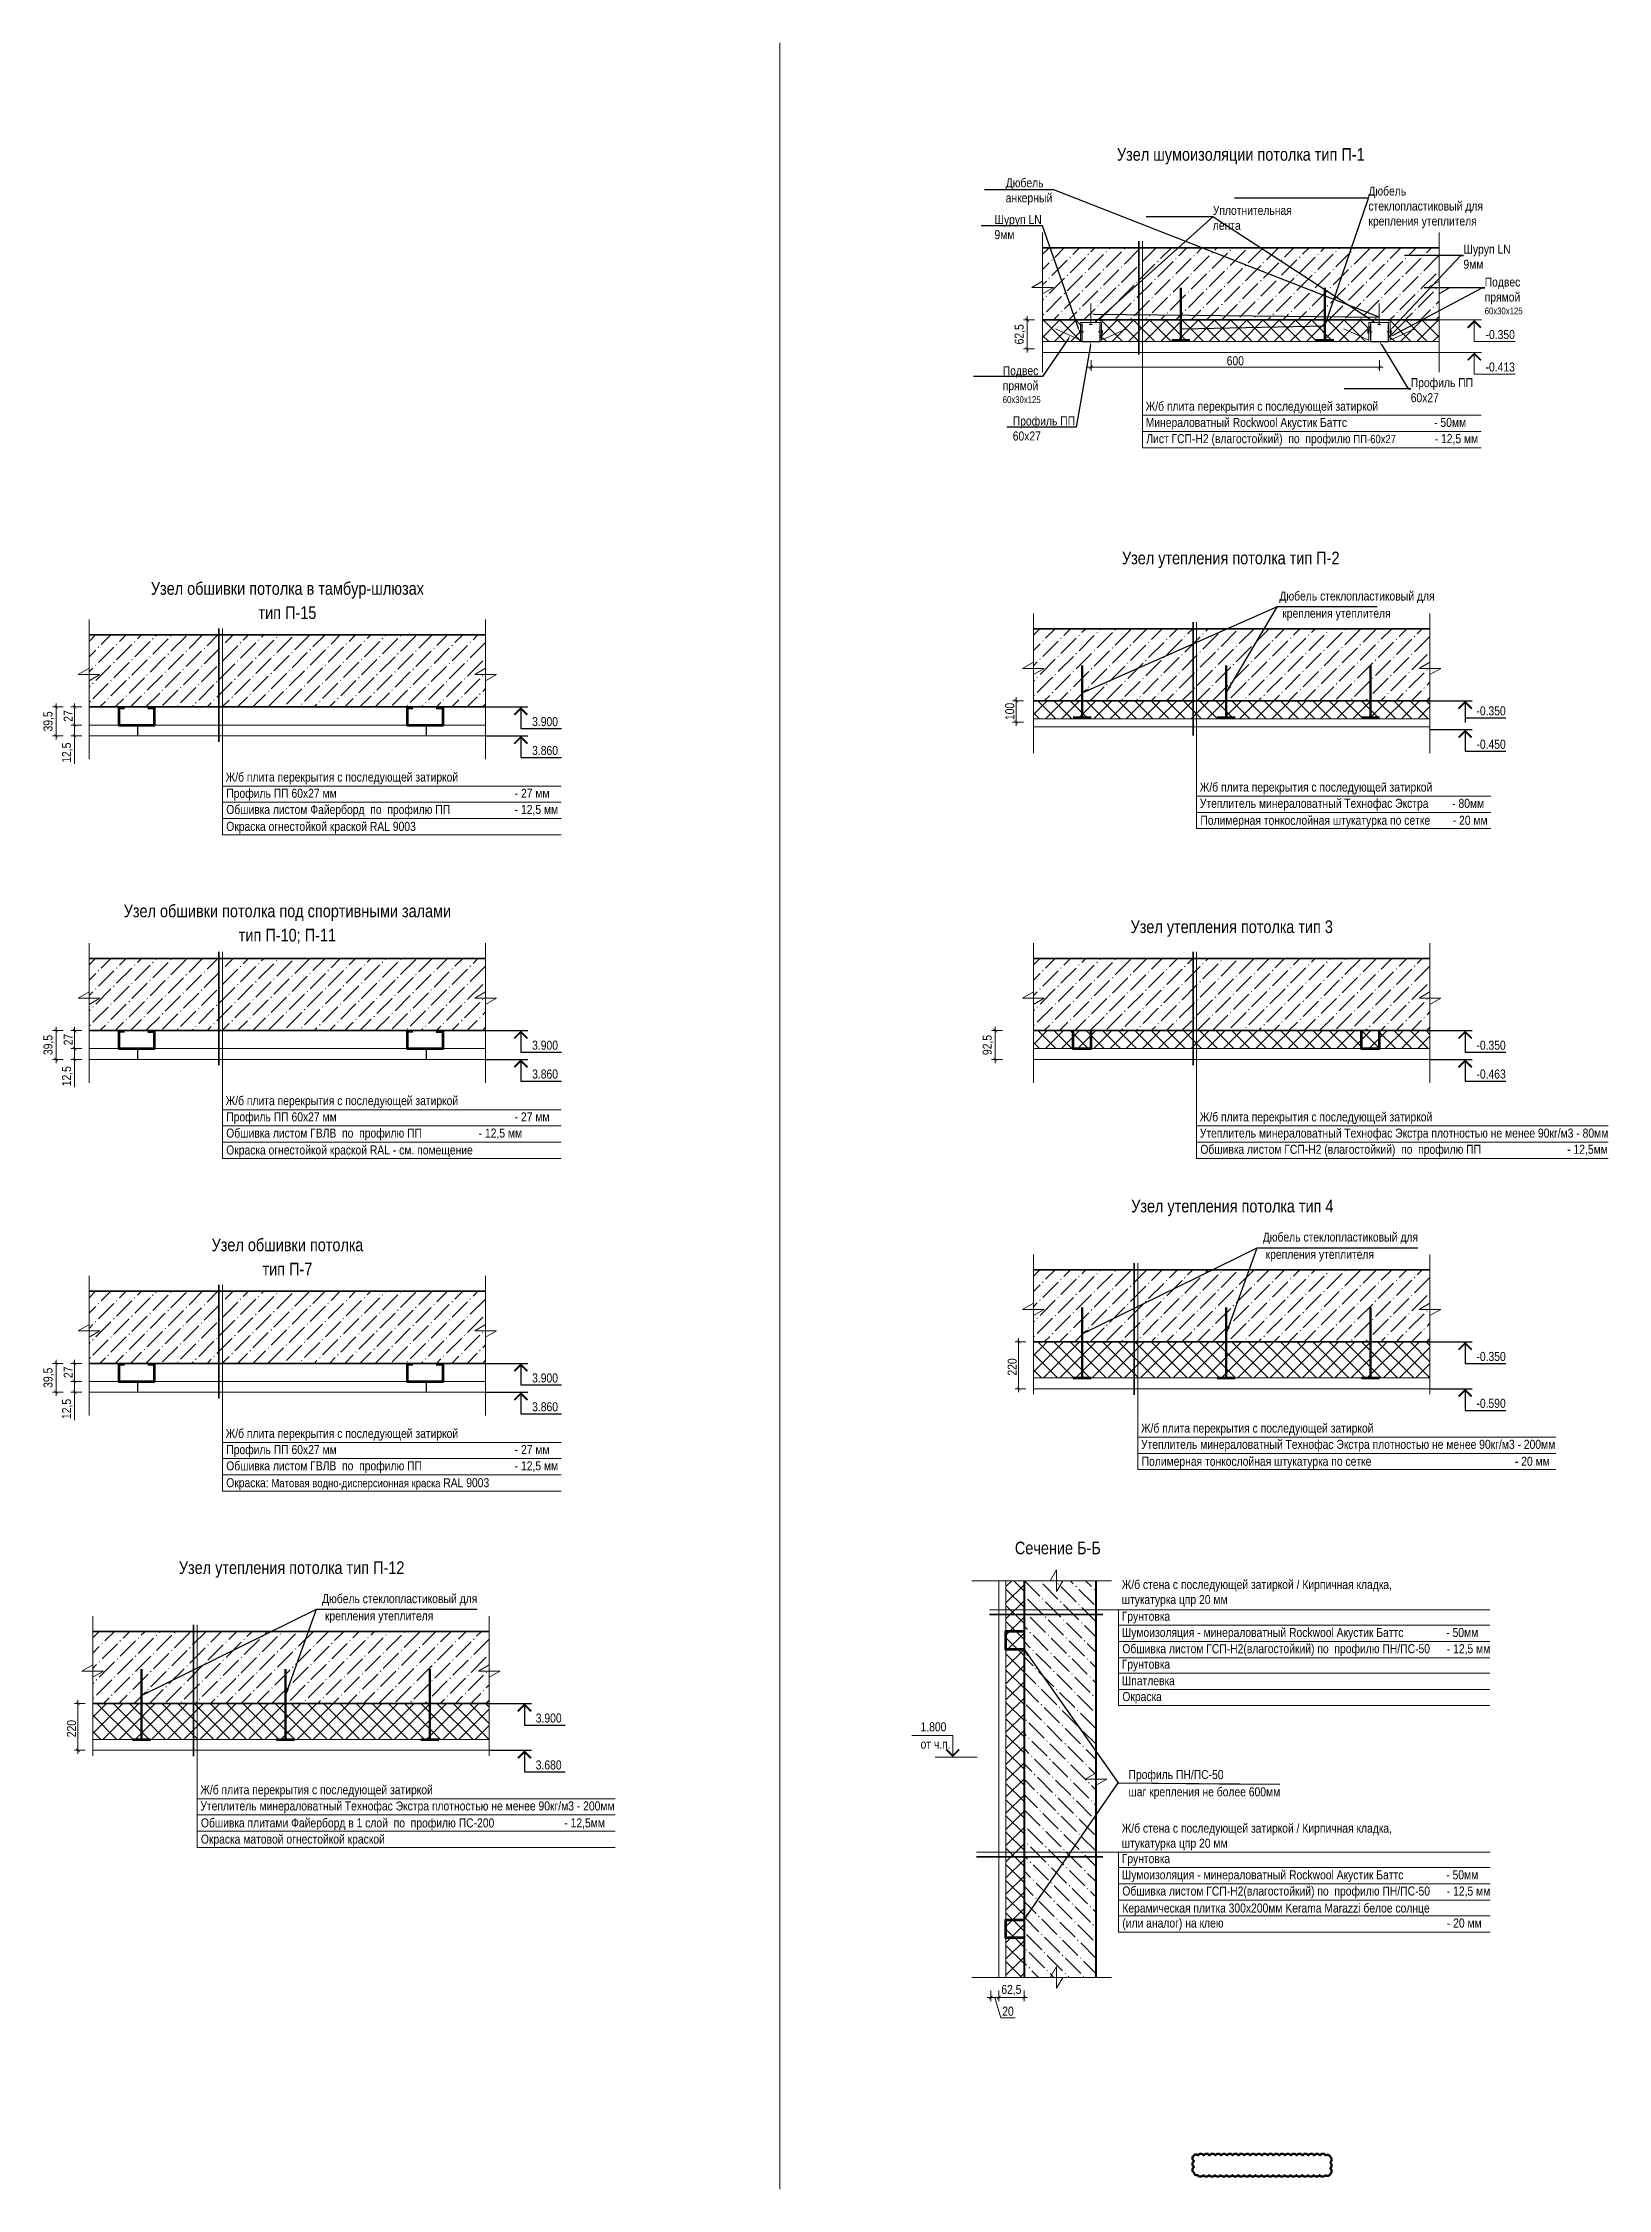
# Model space of a CAD drawing. Header units: millimetres. Extents: x -328335 to 1212475, y -208171 to 164144.
# Drawn here: x -117290 to -73879, y -205995 to -146464 of the extents above; entities that cross this region are included whole.
import ezdxf
from ezdxf import colors
from ezdxf.entities.mleader import LeaderData, LeaderLine
from ezdxf.math import Vec2, Vec3

# ---------------------------------------------------------------- set-up
doc = ezdxf.new("R2010")
doc.units = ezdxf.units.MM
doc.header["$LTSCALE"] = 0.5
doc.layers.get('Defpoints').update_dxf_attribs({"color": 140})
for name, color, linetype, lineweight in [('0.25', 1, 'Continuous', 25), ('АИ_Текст', 7, 'Continuous', 13), ('АР_Отметка', 7, 'Continuous', 5), ('АР_Стены ГКЛ', 1, 'Continuous', 15), ('АР_Стены ЖБ', 7, 'Continuous', 40), ('АР_Текст', 7, 'Continuous', 5), ('АР_Тонкая', 254, 'Continuous', 5), ('АР_Штриховка', 8, 'Continuous', 0), ('КМ_конструкции', 5, 'Continuous', 5), ('РД_Оси_размер', 8, 'Continuous', 0)]:
    doc.layers.add(name, color=color, linetype=linetype, lineweight=lineweight)
doc.layers.add('АР_Делит', color=120, linetype='Continuous', lineweight=0, plot=False)
doc.layers.add('ИЗМ_4.04.25', color=7, linetype='Continuous', lineweight=50, true_color=0xee112e, plot=False)
doc.styles.add('style1', font='ARIALN.TTF')
doc.dimstyles.new('1-50', dxfattribs={"dimscale": 40, "dimtxt": 2.5, "dimasz": 2, "dimexe": 1.25, "dimexo": 0.625, "dimtad": 1, "dimdec": 0, "dimtxsty": 'style1', "dimblk": 'OBLIQUE', "dimcen": 2.5, "dimadec": 0, "dimazin": 1, "dimtfac": 1, "dimtdec": 0, "dimtmove": 0, "dimatfit": 3, "dimfxl": 1, "dimarcsym": 0})
doc.dimstyles.new('Dim100_ареал', dxfattribs={"dimscale": 100, "dimtxt": 2.5, "dimasz": 1, "dimexe": 1, "dimexo": 1, "dimgap": 0.5, "dimtad": 1, "dimzin": 12, "dimdsep": 46, "dimtxsty": 'style1', "dimblk": 'ARCHTICK', "dimcen": 1, "dimdle": 1, "dimaunit": 1, "dimadec": 0, "dimazin": 3, "dimtfac": 1, "dimtmove": 1, "dimatfit": 3, "dimldrblk": 'OPEN30', "dimfxl": 2, "dimfxlon": 1, "dimtolj": 1, "dimtzin": 0, "dimlwd": 5, "dimlwe": 5, "dimarcsym": 0})

msp = doc.modelspace()

# ---------------------------------------------------------------- texts
at = {"layer": '0.25', "color": 0, "char_height": 250, "width": 16419.73819, "attachment_point": 1, "line_spacing_factor": 1.149209, "style": 'style1'}
for s, insert in [('-0.350', (-77529.59, -164866.286)), ('3.900', (-103721.14, -165164.12)), ('3.860', (-103721.14, -165964.12)), ('-0.450', (-77529.59, -165792.603)), ('3.900', (-103721.14, -174139.928)), ('-0.350', (-77529.59, -174139.928)), ('3.860', (-103721.14, -174939.928)), ('-0.463', (-77529.59, -174939.928)), ('-0.350', (-77529.59, -182773.697)), ('3.900', (-103721.14, -183370.097)), ('3.860', (-103721.14, -184170.097)), ('-0.590', (-77529.59, -184073.697)), ('3.900', (-103620.559, -192804.083)), ('3.680', (-103620.559, -194104.083))]:
    msp.add_mtext(s, dxfattribs=dict(at, insert=insert))
at = {"layer": 'АР_Отметка', "color": 0, "char_height": 250, "width": 16419.73819, "line_spacing_factor": 1.149209, "style": 'style1'}
for s, insert, attachment_point in [('-0.350', (-77275.913, -154427.415), 1), ('-0.413', (-77275.913, -155327.415), 1), ('1.800\\Pот ч.п.', (-92947.459, -193780.16), 7)]:
    msp.add_mtext(s, dxfattribs=dict(at, insert=insert, attachment_point=attachment_point))
at = {"layer": 'АР_Текст', "color": 0, "char_height": 350, "attachment_point": 5, "line_spacing_factor": 1.149209, "style": 'style1'}
for s, insert, width in [('\\pxqc;Узел шумоизоляции потолка тип П-1', (-84066.034, -149608.11), 10969.16056), ('\\pxqc;Узел утепления потолка тип П-2', (-84344.366, -160803.269), 10993.98671), ('\\pxqc;Узел обшивки потолка в тамбур-шлюзах \\Pтип П-15', (-110508.583, -161933.723), 11022.58356), ('\\pxqc;Узел обшивки потолка под спортивными залами \\Pтип П-10; П-11', (-110508.583, -170909.532), 11022.58356), ('\\pxqc;Узел утепления потолка тип 3', (-84317.033, -171031.572), 11022.58356), ('\\pxqc;Узел утепления потолка тип 4', (-84300.382, -178780.286), 10902.871), ('\\pxqc;Узел обшивки потолка \\Pтип П-7', (-110508.583, -180139.7), 11022.58356), ('\\pxqc;Сечение Б-Б', (-89140.26, -188213.09), 3088.28496), ('\\pxqc;Узел утепления потолка тип П-12', (-110391.351, -188810.672), 10902.871)]:
    msp.add_mtext(s, dxfattribs=dict(at, insert=insert, width=width))
at = {"layer": 'АР_Текст', "char_height": 250, "style": 'style1'}
for s, width, heights, insert, attachment_point in [('\\pxt26;Ж/б плита перекрытия с последующей затиркой            ', 8533.01503, [0], (-86702.862, -156741.415), 7), ('Лист ГСП-Н2 (влагостойкий)  по  профилю {\\H0.91667x;ПП-60х27}          ^I- 12,5 мм', 12527.77177, [0], (-86687.097, -157641.089), 7), ('\\pxt26;Ж/б плита перекрытия с последующей затиркой             ', 8533.01503, [889.758], (-112220.702, -167028.12), 7), ('Профиль ПП 60х27 мм^I^I^I^I^I- 27 мм', 12527.77177, [0], (-112204.937, -167477.793), 7), ('\\pxt26;Ж/б плита перекрытия с последующей затиркой             ', 8533.01503, [0], (-85202.528, -167306.603), 7), ('Обшивка листом Файерборд  по  профилю ПП^I^I- 12,5 мм', 10021.75912, [0], (-112204.937, -167927.793), 7), ('Окраска огнестойкой краской RAL 9003^I^I^I^I^I', 9998.54423, [1196.282], (-112204.937, -168071.043), 1), ('Полимерная тонкослойная штукатурка по сетке^I- 20 мм', 11986.6175, [0], (-85186.763, -168226.525), 7), ('\\pxt26;Ж/б плита перекрытия с последующей затиркой             ', 8533.01503, [889.758], (-112220.702, -176003.928), 7), ('Профиль ПП 60х27 мм^I^I^I^I^I- 27 мм', 12527.77177, [0], (-112204.937, -176453.602), 7), ('\\pxt26;Ж/б плита перекрытия с последующей затиркой             ', 8533.01503, [0], (-85202.528, -176453.928), 7), ('Обшивка листом ГВЛВ  по  профилю ПП^I^I- 12,5 мм', 10021.75912, [0], (-112204.937, -176903.602), 7), ('Окраска огнестойкой краской RAL - см. помещение^I^I^I^I^I', 9998.54423, [1196.282], (-112204.937, -177046.852), 1), ('Обшивка листом ГСП-Н2 (влагостойкий)  по  профилю ПП                              - 12,5мм', 12527.77177, [0], (-85186.763, -177353.602), 7), ('\\pxt26;Ж/б плита перекрытия с последующей затиркой             ', 8533.01503, [889.758], (-112220.702, -185234.097), 7), ('\\pxt26;Ж/б плита перекрытия с последующей затиркой             ', 8533.01503, [0], (-86832.655, -185087.697), 7), ('Профиль ПП 60х27 мм^I^I^I^I^I- 27 мм', 12527.77177, [0], (-112204.937, -185683.77), 7), ('Полимерная тонкослойная штукатурка по сетке                                                  - 20 мм', 11986.6175, [0], (-86816.89, -186007.62), 7), ('Обшивка листом ГВЛВ  по  профилю ПП^I^I^I- 12,5 мм', 10021.75912, [0], (-112204.937, -186133.77), 7), ('Окраска: {\\H0.91667x;Матовая водно-дисперсионная краска} RAL 9003^I^I^I^I^I', 9998.54423, [1196.282], (-112204.937, -186277.02), 1), ('\\pxt26;Ж/б стена с последующей затиркой / Кирпичная кладка, штукатурка цпр 20 мм   ', 8533.01503, [0], (-87367.014, -189842.06), 7), ('\\pxt26;Грунтовка     ', 8533.01503, [0], (-87367.014, -190306.163), 7), ('\\pxt34;Обшивка листом ГСП-Н2(влагостойкий) по  профилю ПН/ПС-50 ^I- 12,5 мм', 12527.77177, [0], (-87351.249, -191205.447), 7), ('\\pxt26;Грунтовка     ', 8533.01503, [0], (-87367.014, -191634.452), 7), ('Окраска', 12527.77177, [0], (-87351.249, -192533.737), 7), ('\\pxt26;Ж/б плита перекрытия с последующей затиркой             ', 8533.01503, [0], (-112923.624, -195118.083), 7), ('\\pxt9;Обшивка плитами Файерборд в 1 слой  по  профилю ПС-200^I^I - 12,5мм', 11986.6175, [0], (-112907.859, -196038.006), 7), ('\\pxt26;Ж/б стена с последующей затиркой / Кирпичная кладка, штукатурка цпр 20 мм     ', 8533.01503, [0], (-87367.014, -196601.794), 7), ('\\pxt9;Окраска матовой огнестойкой краской', 11986.6175, [0], (-112907.859, -196488.006), 7), ('\\pxt26;Грунтовка     ', 8533.01503, [0], (-87367.014, -197028.823), 7), ('Обшивка листом ГСП-Н2(влагостойкий) по  профилю ПН/ПС-50 ^I- 12,5 мм', 12527.77177, [0], (-87351.249, -197928.108), 7), ('Керамическая плитка 300х200мм Kerama Marazzi белое солнце \\P(или аналог) на клею ^I^I^I^I^I^I^I- 20 мм', 12527.77177, [0], (-87351.249, -198816.372), 7)]:
    msp.add_mtext_dynamic_manual_height_columns(s, width=width, gutter_width=1250, heights=heights, dxfattribs=dict(at, insert=insert, attachment_point=attachment_point))
at = {"layer": 'АР_Текст', "char_height": 250, "width": 19248.03006, "attachment_point": 7, "style": 'style1'}
for s, insert in [('Минераловатный Rockwool Акустик Баттс ^I^I^I- 50мм ', (-86702.862, -157191.415)), ('Утеплитель минераловатный{\\H0.91667x; \\H1.09091x;Технофас Экстра^I- 80мм}', (-85202.528, -167756.603)), ('Утеплитель минераловатный{\\H0.91667x; }Технофас Экстра плотностью не менее 90кг/м3 - 80мм', (-85202.528, -176903.928)), ('\\pxt32;Утеплитель минераловатный{\\H0.91667x; \\H1.09091x;Технофас Экстра плотностью не менее 90кг/м3 - 200мм}', (-86832.655, -185537.697)), ('Шумоизоляция - минераловатный Rockwool Акустик Баттс  ^I^I- 50мм ', (-87367.014, -190755.774)), ('Шпатлевка', (-87367.014, -192023.818)), ('\\pxt32;Утеплитель минераловатный{\\H0.91667x; \\H1.09091x;Технофас Экстра плотностью не менее 90кг/м3 - 200мм}', (-112923.624, -195568.083)), ('Шумоизоляция - минераловатный Rockwool Акустик Баттс  ^I^I- 50мм ', (-87367.014, -197478.434))]:
    msp.add_mtext(s, dxfattribs=dict(at, insert=insert))
at = {"layer": 'АР_Текст', "lineweight": 25, "char_height": 250, "width": 16419.73819, "line_spacing_factor": 1.149209, "style": 'style1'}
for s, insert, attachment_point in [('Дюбель стеклопластиковый для\\P крепления утеплителя', (-82994.278, -161680.603), 1), ('Дюбель стеклопластиковый для\\P крепления утеплителя', (-83455.859, -179461.697), 1), ('Дюбель стеклопластиковый для\\P крепления утеплителя', (-109546.828, -189492.083), 1), ('Профиль ПН/ПС-50  \\Pшаг крепления не более 600мм', (-87179.934, -195176.178), 7)]:
    msp.add_mtext(s, dxfattribs=dict(at, insert=insert, attachment_point=attachment_point))

# ---------------------------------------------------------------- blocks, each defined once
blk = doc.blocks.new('_ArchTick')
at = {"color": 0, "linetype": 'ByBlock', "const_width": 0.15}
blk.add_lwpolyline([(-0.5, -0.5), (0.5, 0.5)], dxfattribs=at)
blk = doc.blocks.new('*D334')
at = {"layer": 'Defpoints', "color": 0, "transparency": 16777216}
for p in [(-89565, -154147), (-89989, -154947), (-89565, -154947)]:
    blk.add_point(p, dxfattribs=at)
at = {"layer": 'РД_Оси_размер', "color": 0, "lineweight": 5, "transparency": 16777216}
for p, q in [((-89789, -154147), (-90089, -154147)), ((-89989, -154047), (-89989, -155047)), ((-89789, -154947), (-90089, -154947))]:
    blk.add_line(p, q, dxfattribs=at)
at = {"layer": 'РД_Оси_размер', "color": 0, "lineweight": 5, "transparency": 16777216, "xscale": 100, "yscale": 100, "zscale": 100}
for p, rotation in [((-89989, -154147), 90), ((-89989, -154947), 270)]:
    blk.add_blockref('_ArchTick', p, dxfattribs=dict(at, rotation=rotation))
at = {"layer": 'РД_Оси_размер', "color": 0, "transparency": 16777216, "insert": (-90190, -154547), "char_height": 250, "attachment_point": 5, "rotation": 90, "style": 'style1'}
blk.add_mtext('\\A1;62,5', dxfattribs=at)
blk = doc.blocks.new('_Open30')
at = {"color": 0, "linetype": 'ByBlock', "lineweight": -2}
for p, q in [((-1, 0.27), (0, 0)), ((0, 0), (-1, -0.27)), ((0, 0), (-1, 0))]:
    blk.add_line(p, q, dxfattribs=at)
blk = doc.blocks.new('*D335')
at = {"layer": 'Defpoints', "color": 0, "transparency": 16777216}
for p in [(-89819, -164713), (-90296, -165302), (-89819, -165302)]:
    blk.add_point(p, dxfattribs=at)
at = {"layer": 'РД_Оси_размер', "color": 0, "lineweight": 5, "transparency": 16777216}
for p, q in [((-90096, -164713), (-90396, -164713)), ((-90296, -164613), (-90296, -165402)), ((-90096, -165302), (-90396, -165302))]:
    blk.add_line(p, q, dxfattribs=at)
at = {"layer": 'РД_Оси_размер', "color": 0, "lineweight": 5, "transparency": 16777216, "xscale": 100, "yscale": 100, "zscale": 100}
for p, rotation in [((-90296, -164713), 90), ((-90296, -165302), 270)]:
    blk.add_blockref('_ArchTick', p, dxfattribs=dict(at, rotation=rotation))
at = {"layer": 'РД_Оси_размер', "color": 0, "transparency": 16777216, "insert": (-90473, -165007), "char_height": 250, "attachment_point": 5, "rotation": 90, "style": 'style1'}
blk.add_mtext('\\A1;100', dxfattribs=at)
blk = doc.blocks.new('_Oblique')
at = {"color": 0, "linetype": 'ByBlock', "lineweight": -2}
blk.add_line((-0.5, -0.5), (0.5, 0.5), dxfattribs=at)
blk = doc.blocks.new('*D336')
at = {"layer": 'Defpoints', "color": 0, "transparency": 16777216}
for p in [(-89819, -173860), (-90876, -174660), (-89819, -174660)]:
    blk.add_point(p, dxfattribs=at)
at = {"layer": 'РД_Оси_размер', "color": 0, "lineweight": 5, "transparency": 16777216}
for p, q in [((-90876, -173760), (-90876, -174760)), ((-90676, -173860), (-90976, -173860)), ((-90676, -174660), (-90976, -174660))]:
    blk.add_line(p, q, dxfattribs=at)
at = {"layer": 'РД_Оси_размер', "color": 0, "lineweight": 5, "transparency": 16777216, "xscale": 100, "yscale": 100, "zscale": 100}
for p, rotation in [((-90876, -173860), 90), ((-90876, -174660), 270)]:
    blk.add_blockref('_ArchTick', p, dxfattribs=dict(at, rotation=rotation))
at = {"layer": 'РД_Оси_размер', "color": 0, "transparency": 16777216, "insert": (-91077, -174260), "char_height": 250, "attachment_point": 5, "rotation": 90, "style": 'style1'}
blk.add_mtext('\\A1;92,5', dxfattribs=at)
blk = doc.blocks.new('*D332')
at = {"layer": 'Defpoints', "color": 0, "transparency": 16777216}
for p in [(-90778, -189122), (-90078, -189122), (-90778, -200683)]:
    blk.add_point(p, dxfattribs=at)
at = {"layer": 'РД_Оси_размер', "color": 0, "lineweight": 5, "transparency": 16777216}
for p, q in [((-90778, -200483), (-90778, -200783)), ((-90078, -200483), (-90078, -200783)), ((-89978, -200683), (-90878, -200683))]:
    blk.add_line(p, q, dxfattribs=at)
at = {"layer": 'РД_Оси_размер', "color": 0, "lineweight": 5, "transparency": 16777216, "xscale": 100, "yscale": 100, "zscale": 100, "rotation": 180}
blk.add_blockref('_ArchTick', (-90778, -200683), dxfattribs=at)
at = {"layer": 'РД_Оси_размер', "color": 0, "lineweight": 5, "transparency": 16777216, "xscale": 100, "yscale": 100, "zscale": 100}
blk.add_blockref('_ArchTick', (-90078, -200683), dxfattribs=at)
at = {"layer": 'РД_Оси_размер', "color": 0, "transparency": 16777216, "insert": (-90428, -200482), "char_height": 250, "attachment_point": 5, "style": 'style1'}
blk.add_mtext('\\A1;62,5', dxfattribs=at)
blk = doc.blocks.new('*D333')
at = {"layer": 'Defpoints', "color": 0, "transparency": 16777216}
for p in [(-89819, -182494), (-90228, -183794), (-89819, -183794)]:
    blk.add_point(p, dxfattribs=at)
at = {"layer": 'РД_Оси_размер', "color": 0, "lineweight": 5, "transparency": 16777216}
for p, q in [((-90028, -182494), (-90328, -182494)), ((-90228, -182394), (-90228, -183894)), ((-90028, -183794), (-90328, -183794))]:
    blk.add_line(p, q, dxfattribs=at)
at = {"layer": 'РД_Оси_размер', "color": 0, "lineweight": 5, "transparency": 16777216, "xscale": 100, "yscale": 100, "zscale": 100}
for p, rotation in [((-90228, -182494), 90), ((-90228, -183794), 270)]:
    blk.add_blockref('_ArchTick', p, dxfattribs=dict(at, rotation=rotation))
at = {"layer": 'РД_Оси_размер', "color": 0, "transparency": 16777216, "insert": (-90405, -183191), "char_height": 250, "attachment_point": 5, "rotation": 90, "style": 'style1'}
blk.add_mtext('\\A1;220', dxfattribs=at)
blk = doc.blocks.new('*D338')
at = {"layer": 'Defpoints', "color": 0, "transparency": 16777216}
for p in [(-91000, -200122), (-90778, -200122), (-91000, -200683)]:
    blk.add_point(p, dxfattribs=at)
at = {"layer": 'РД_Оси_размер', "color": 0, "lineweight": 5, "transparency": 16777216}
for p, q in [((-91000, -200483), (-91000, -200783)), ((-90778, -200483), (-90778, -200783)), ((-90678, -200683), (-91100, -200683)), ((-90889, -200683), (-90721, -201241)), ((-90721, -201241), (-90325, -201241))]:
    blk.add_line(p, q, dxfattribs=at)
at = {"layer": 'РД_Оси_размер', "color": 0, "lineweight": 5, "transparency": 16777216, "xscale": 100, "yscale": 100, "zscale": 100, "rotation": 180}
blk.add_blockref('_ArchTick', (-91000, -200683), dxfattribs=at)
at = {"layer": 'РД_Оси_размер', "color": 0, "lineweight": 5, "transparency": 16777216, "xscale": 100, "yscale": 100, "zscale": 100}
blk.add_blockref('_ArchTick', (-90778, -200683), dxfattribs=at)
at = {"layer": 'РД_Оси_размер', "color": 0, "transparency": 16777216, "insert": (-90523, -201063), "char_height": 250, "attachment_point": 5, "style": 'style1'}
blk.add_mtext('\\A1;20', dxfattribs=at)
blk = doc.blocks.new('_Dot')
at = {"color": 0, "linetype": 'ByBlock', "lineweight": -2}
blk.add_line((-0.5, 0), (-1, 0), dxfattribs=at)
at = {"color": 0, "linetype": 'ByBlock', "const_width": 0.5}
blk.add_lwpolyline([(-0.25, 0, 1), (0.25, 0, 1)], format="xyb", close=True, dxfattribs=at)
blk = doc.blocks.new('*D341')
at = {"layer": 'Defpoints', "color": 0, "transparency": 16777216}
for p in [(-88218, -154747), (-80218, -154747), (-80218, -155460)]:
    blk.add_point(p, dxfattribs=at)
at = {"layer": 'РД_Оси_размер', "color": 0, "lineweight": 5, "transparency": 16777216}
for p, q in [((-88218, -155260), (-88218, -155560)), ((-80218, -155260), (-80218, -155560)), ((-88318, -155460), (-80118, -155460))]:
    blk.add_line(p, q, dxfattribs=at)
at = {"layer": 'РД_Оси_размер', "color": 0, "lineweight": 5, "transparency": 16777216, "xscale": 100, "yscale": 100, "zscale": 100, "rotation": 180}
blk.add_blockref('_ArchTick', (-88218, -155460), dxfattribs=at)
at = {"layer": 'РД_Оси_размер', "color": 0, "lineweight": 5, "transparency": 16777216, "xscale": 100, "yscale": 100, "zscale": 100}
blk.add_blockref('_ArchTick', (-80218, -155460), dxfattribs=at)
at = {"layer": 'РД_Оси_размер', "color": 0, "transparency": 16777216, "insert": (-84218, -155282), "char_height": 250, "attachment_point": 5, "style": 'style1'}
blk.add_mtext('\\A1;600', dxfattribs=at)
blk = doc.blocks.new('*D372')
at = {"layer": 'Defpoints', "color": 0, "transparency": 16777216}
for p in [(-116412, -174360), (-116010, -173860), (-116010, -174360)]:
    blk.add_point(p, dxfattribs=at)
at = {"layer": 'РД_Оси_размер', "color": 0, "lineweight": 5, "transparency": 16777216}
for p, q in [((-116412, -173760), (-116412, -174460)), ((-116212, -173860), (-116512, -173860)), ((-116212, -174360), (-116512, -174360))]:
    blk.add_line(p, q, dxfattribs=at)
at = {"layer": 'РД_Оси_размер', "color": 0, "lineweight": 5, "transparency": 16777216, "xscale": 100, "yscale": 100, "zscale": 100}
for p, rotation in [((-116412, -173860), 90), ((-116412, -174360), 270)]:
    blk.add_blockref('_ArchTick', p, dxfattribs=dict(at, rotation=rotation))
at = {"layer": 'РД_Оси_размер', "color": 0, "transparency": 16777216, "insert": (-116588, -174110), "char_height": 250, "attachment_point": 5, "rotation": 90, "style": 'style1'}
blk.add_mtext('\\A1;27', dxfattribs=at)
blk = doc.blocks.new('*D373')
at = {"layer": 'Defpoints', "color": 0, "transparency": 16777216}
for p in [(-116010, -174360), (-116412, -174660), (-116010, -174660)]:
    blk.add_point(p, dxfattribs=at)
at = {"layer": 'РД_Оси_размер', "color": 0, "lineweight": 5, "transparency": 16777216}
for p, q in [((-116212, -174360), (-116512, -174360)), ((-116412, -174260), (-116412, -174760)), ((-116212, -174660), (-116512, -174660)), ((-116412, -175433), (-116412, -174660))]:
    blk.add_line(p, q, dxfattribs=at)
at = {"layer": 'РД_Оси_размер', "color": 0, "lineweight": 5, "transparency": 16777216, "xscale": 100, "yscale": 100, "zscale": 100}
for p, rotation in [((-116412, -174360), 90), ((-116412, -174660), 270)]:
    blk.add_blockref('_ArchTick', p, dxfattribs=dict(at, rotation=rotation))
at = {"layer": 'РД_Оси_размер', "color": 0, "transparency": 16777216, "insert": (-116612, -175126), "char_height": 250, "attachment_point": 5, "rotation": 90, "style": 'style1'}
blk.add_mtext('\\A1;12,5', dxfattribs=at)
blk = doc.blocks.new('*D374')
at = {"layer": 'Defpoints', "color": 0, "transparency": 16777216}
for p in [(-116925, -173860), (-116010, -173860), (-116010, -174660)]:
    blk.add_point(p, dxfattribs=at)
at = {"layer": 'РД_Оси_размер', "color": 0, "lineweight": 5, "transparency": 16777216}
for p, q in [((-116925, -174760), (-116925, -173760)), ((-116725, -173860), (-117025, -173860)), ((-116725, -174660), (-117025, -174660))]:
    blk.add_line(p, q, dxfattribs=at)
at = {"layer": 'РД_Оси_размер', "color": 0, "lineweight": 5, "transparency": 16777216, "xscale": 100, "yscale": 100, "zscale": 100}
for p, rotation in [((-116925, -173860), 90), ((-116925, -174660), 270)]:
    blk.add_blockref('_ArchTick', p, dxfattribs=dict(at, rotation=rotation))
at = {"layer": 'РД_Оси_размер', "color": 0, "transparency": 16777216, "insert": (-117126, -174260), "char_height": 250, "attachment_point": 5, "rotation": 90, "style": 'style1'}
blk.add_mtext('\\A1;39,5', dxfattribs=at)
blk = doc.blocks.new('*D375')
at = {"layer": 'Defpoints', "color": 0, "transparency": 16777216}
for p in [(-116010, -183090), (-116412, -183590), (-116010, -183590)]:
    blk.add_point(p, dxfattribs=at)
at = {"layer": 'РД_Оси_размер', "color": 0, "lineweight": 5, "transparency": 16777216}
for p, q in [((-116212, -183090), (-116512, -183090)), ((-116412, -182990), (-116412, -183690)), ((-116212, -183590), (-116512, -183590))]:
    blk.add_line(p, q, dxfattribs=at)
at = {"layer": 'РД_Оси_размер', "color": 0, "lineweight": 5, "transparency": 16777216, "xscale": 100, "yscale": 100, "zscale": 100}
for p, rotation in [((-116412, -183090), 90), ((-116412, -183590), 270)]:
    blk.add_blockref('_ArchTick', p, dxfattribs=dict(at, rotation=rotation))
at = {"layer": 'РД_Оси_размер', "color": 0, "transparency": 16777216, "insert": (-116588, -183340), "char_height": 250, "attachment_point": 5, "rotation": 90, "style": 'style1'}
blk.add_mtext('\\A1;27', dxfattribs=at)
blk = doc.blocks.new('*D376')
at = {"layer": 'Defpoints', "color": 0, "transparency": 16777216}
for p in [(-116412, -183890), (-116010, -183590), (-116010, -183890)]:
    blk.add_point(p, dxfattribs=at)
at = {"layer": 'РД_Оси_размер', "color": 0, "lineweight": 5, "transparency": 16777216}
for p, q in [((-116212, -183590), (-116512, -183590)), ((-116212, -183890), (-116512, -183890)), ((-116412, -183490), (-116412, -183990)), ((-116412, -184663), (-116412, -183890))]:
    blk.add_line(p, q, dxfattribs=at)
at = {"layer": 'РД_Оси_размер', "color": 0, "lineweight": 5, "transparency": 16777216, "xscale": 100, "yscale": 100, "zscale": 100}
for p, rotation in [((-116412, -183590), 90), ((-116412, -183890), 270)]:
    blk.add_blockref('_ArchTick', p, dxfattribs=dict(at, rotation=rotation))
at = {"layer": 'РД_Оси_размер', "color": 0, "transparency": 16777216, "insert": (-116612, -184356), "char_height": 250, "attachment_point": 5, "rotation": 90, "style": 'style1'}
blk.add_mtext('\\A1;12,5', dxfattribs=at)
blk = doc.blocks.new('*D377')
at = {"layer": 'Defpoints', "color": 0, "transparency": 16777216}
for p in [(-116925, -183090), (-116010, -183090), (-116010, -183890)]:
    blk.add_point(p, dxfattribs=at)
at = {"layer": 'РД_Оси_размер', "color": 0, "lineweight": 5, "transparency": 16777216}
for p, q in [((-116725, -183090), (-117025, -183090)), ((-116925, -183990), (-116925, -182990)), ((-116725, -183890), (-117025, -183890))]:
    blk.add_line(p, q, dxfattribs=at)
at = {"layer": 'РД_Оси_размер', "color": 0, "lineweight": 5, "transparency": 16777216, "xscale": 100, "yscale": 100, "zscale": 100}
for p, rotation in [((-116925, -183090), 90), ((-116925, -183890), 270)]:
    blk.add_blockref('_ArchTick', p, dxfattribs=dict(at, rotation=rotation))
at = {"layer": 'РД_Оси_размер', "color": 0, "transparency": 16777216, "insert": (-117126, -183490), "char_height": 250, "attachment_point": 5, "rotation": 90, "style": 'style1'}
blk.add_mtext('\\A1;39,5', dxfattribs=at)
blk = doc.blocks.new('*D378')
at = {"layer": 'Defpoints', "color": 0, "transparency": 16777216}
for p in [(-115910, -192524), (-116318, -193824), (-115910, -193824)]:
    blk.add_point(p, dxfattribs=at)
at = {"layer": 'РД_Оси_размер', "color": 0, "lineweight": 5, "transparency": 16777216}
for p, q in [((-116118, -192524), (-116418, -192524)), ((-116318, -192424), (-116318, -193924)), ((-116118, -193824), (-116418, -193824))]:
    blk.add_line(p, q, dxfattribs=at)
at = {"layer": 'РД_Оси_размер', "color": 0, "lineweight": 5, "transparency": 16777216, "xscale": 100, "yscale": 100, "zscale": 100}
for p, rotation in [((-116318, -192524), 90), ((-116318, -193824), 270)]:
    blk.add_blockref('_ArchTick', p, dxfattribs=dict(at, rotation=rotation))
at = {"layer": 'РД_Оси_размер', "color": 0, "transparency": 16777216, "insert": (-116496, -193222), "char_height": 250, "attachment_point": 5, "rotation": 90, "style": 'style1'}
blk.add_mtext('\\A1;220', dxfattribs=at)
blk = doc.blocks.new('*D379')
at = {"layer": 'Defpoints', "color": 0, "transparency": 16777216}
for p in [(-116010, -164884), (-116412, -165384), (-116010, -165384)]:
    blk.add_point(p, dxfattribs=at)
at = {"layer": 'РД_Оси_размер', "color": 0, "lineweight": 5, "transparency": 16777216}
for p, q in [((-116212, -164884), (-116512, -164884)), ((-116412, -164784), (-116412, -165484)), ((-116212, -165384), (-116512, -165384))]:
    blk.add_line(p, q, dxfattribs=at)
at = {"layer": 'РД_Оси_размер', "color": 0, "lineweight": 5, "transparency": 16777216, "xscale": 100, "yscale": 100, "zscale": 100}
for p, rotation in [((-116412, -164884), 90), ((-116412, -165384), 270)]:
    blk.add_blockref('_ArchTick', p, dxfattribs=dict(at, rotation=rotation))
at = {"layer": 'РД_Оси_размер', "color": 0, "transparency": 16777216, "insert": (-116588, -165134), "char_height": 250, "attachment_point": 5, "rotation": 90, "style": 'style1'}
blk.add_mtext('\\A1;27', dxfattribs=at)
blk = doc.blocks.new('*D380')
at = {"layer": 'Defpoints', "color": 0, "transparency": 16777216}
for p in [(-116010, -165384), (-116412, -165684), (-116010, -165684)]:
    blk.add_point(p, dxfattribs=at)
at = {"layer": 'РД_Оси_размер', "color": 0, "lineweight": 5, "transparency": 16777216}
for p, q in [((-116212, -165384), (-116512, -165384)), ((-116412, -165284), (-116412, -165784)), ((-116212, -165684), (-116512, -165684)), ((-116412, -166457), (-116412, -165684))]:
    blk.add_line(p, q, dxfattribs=at)
at = {"layer": 'РД_Оси_размер', "color": 0, "lineweight": 5, "transparency": 16777216, "xscale": 100, "yscale": 100, "zscale": 100}
for p, rotation in [((-116412, -165384), 90), ((-116412, -165684), 270)]:
    blk.add_blockref('_ArchTick', p, dxfattribs=dict(at, rotation=rotation))
at = {"layer": 'РД_Оси_размер', "color": 0, "transparency": 16777216, "insert": (-116612, -166150), "char_height": 250, "attachment_point": 5, "rotation": 90, "style": 'style1'}
blk.add_mtext('\\A1;12,5', dxfattribs=at)
blk = doc.blocks.new('*D381')
at = {"layer": 'Defpoints', "color": 0, "transparency": 16777216}
for p in [(-116925, -164884), (-116010, -164884), (-116010, -165684)]:
    blk.add_point(p, dxfattribs=at)
at = {"layer": 'РД_Оси_размер', "color": 0, "lineweight": 5, "transparency": 16777216}
for p, q in [((-116725, -164884), (-117025, -164884)), ((-116925, -165784), (-116925, -164784)), ((-116725, -165684), (-117025, -165684))]:
    blk.add_line(p, q, dxfattribs=at)
at = {"layer": 'РД_Оси_размер', "color": 0, "lineweight": 5, "transparency": 16777216, "xscale": 100, "yscale": 100, "zscale": 100}
for p, rotation in [((-116925, -164884), 90), ((-116925, -165684), 270)]:
    blk.add_blockref('_ArchTick', p, dxfattribs=dict(at, rotation=rotation))
at = {"layer": 'РД_Оси_размер', "color": 0, "transparency": 16777216, "insert": (-117126, -165284), "char_height": 250, "attachment_point": 5, "rotation": 90, "style": 'style1'}
blk.add_mtext('\\A1;39,5', dxfattribs=at)

# ---------------------------------------------------------------- dimensions: what is measured, and where the dimension line sits
at = {"layer": 'РД_Оси_размер'}
for base, p1, p2, text, picture, middle in [((-89989.499, -154947.436), (-89564.937, -154147.436), (-89564.937, -154947.436), '62,5', '*D334', (-89989.499, -154547.436)), ((-116412.162, -165384.141), (-116010.163, -164884.141), (-116010.163, -165384.141), '27', '*D379', (-116412.162, -165134.141)), ((-90295.681, -165302.204), (-89818.613, -164712.624), (-89818.613, -165302.204), '100', '*D335', (-90295.681, -165007.414)), ((-116412.162, -165684.141), (-116010.163, -165384.141), (-116010.163, -165684.141), '12,5', '*D380', (-116311.706, -166149.989)), ((-116412.162, -174359.95), (-116010.163, -173859.95), (-116010.163, -174359.95), '27', '*D372', (-116412.162, -174109.95)), ((-90876.44, -174659.95), (-89818.613, -173859.95), (-89818.613, -174659.95), '92,5', '*D336', (-90876.44, -174259.95)), ((-116412.162, -174659.95), (-116010.163, -174359.95), (-116010.163, -174659.95), '12,5', '*D373', (-116311.706, -175125.798)), ((-90227.527, -183793.719), (-89818.613, -182493.719), (-89818.613, -183793.719), '220', '*D333', (-90227.527, -183191.357)), ((-116412.162, -183590.118), (-116010.163, -183090.118), (-116010.163, -183590.118), '27', '*D375', (-116412.162, -183340.118)), ((-116412.162, -183890.118), (-116010.163, -183590.118), (-116010.163, -183890.118), '12,5', '*D376', (-116311.706, -184355.966)), ((-116318.496, -193824.104), (-115909.582, -192524.104), (-115909.582, -193824.104), '220', '*D378', (-116318.496, -193221.743))]:
    dim = msp.add_linear_dim(base=base, p1=p1, p2=p2, angle=90, text=text, dimstyle='Dim100_ареал', dxfattribs=at)
    dim.commit()
    dim.dimension.update_dxf_attribs({"geometry": picture, "text_midpoint": middle, "dimtype": 160})
for base, p1, p2, text, picture, middle in [((-80218.02, -155460.085), (-88218.02, -154747.436), (-80218.02, -154747.436), '600', '*D341', (-84218.02, -155282.442)), ((-90999.514, -200682.66), (-90778.033, -200121.969), (-90999.514, -200121.969), '20', '*D338', (-90671.395, -201062.946))]:
    dim = msp.add_linear_dim(base=base, p1=p1, p2=p2, text=text, dimstyle='Dim100_ареал', dxfattribs=at)
    dim.commit()
    dim.dimension.update_dxf_attribs({"geometry": picture, "text_midpoint": middle})
for base, p1, p2, picture, middle in [((-116925.361, -164884.141), (-116010.163, -165684.141), (-116010.163, -164884.141), '*D381', (-117125.6, -165284.141)), ((-116925.361, -173859.95), (-116010.163, -174659.95), (-116010.163, -173859.95), '*D374', (-117125.6, -174259.95)), ((-116925.361, -183090.118), (-116010.163, -183890.118), (-116010.163, -183090.118), '*D377', (-117125.6, -183490.118))]:
    dim = msp.add_linear_dim(base=base, p1=p1, p2=p2, angle=90, text='39,5', dimstyle='Dim100_ареал', dxfattribs=at)
    dim.commit()
    dim.dimension.update_dxf_attribs({"geometry": picture, "text_midpoint": middle})
dim = msp.add_linear_dim(base=(-90778.033, -200682.66), p1=(-90078.033, -189121.969), p2=(-90778.033, -189121.969), text='62,5', dimstyle='Dim100_ареал', dxfattribs=at)
dim.commit()
dim.dimension.update_dxf_attribs({"geometry": '*D332', "text_midpoint": (-90428.033, -200682.66), "dimtype": 160})

# ---------------------------------------------------------------- hatches: boundary and pattern name
at = {"layer": 'АР_Штриховка', "lineweight": 0}
h = msp.add_hatch(dxfattribs=at)
h.set_pattern_fill('FP_5', color=256, scale=10, style=0, pattern_type=2)
h.set_pattern_definition([(45, (-99641.15, -178526.06), (77.7817, 502.0458), [600, -100, 20, -100])])
h.paths.add_polyline_path([(-78564.937, -154147.436), (-78564.937, -152147.436), (-89564.937, -152147.436), (-89564.937, -154147.436)], flags=0)
h = msp.add_hatch(dxfattribs=at)
h.set_pattern_fill('FP_6', color=256, scale=10, style=0, pattern_type=2)
h.set_pattern_definition([(45, (-99641.15, -178626.06), (-224.5064, 224.5064), []), (135, (-99641.15, -178626.06), (-224.5064, -224.5064), [])])
h.paths.add_polyline_path([(-88471.102, -154747.436), (-88471.102, -154147.436), (-89564.937, -154147.436), (-89564.937, -154747.436)])
h = msp.add_hatch(dxfattribs=at)
h.set_pattern_fill('FP_6', color=256, scale=10, style=0, pattern_type=2)
h.set_pattern_definition([(45, (-98041.15, -178626.06), (-224.5064, 224.5064), []), (135, (-98041.15, -178626.06), (-224.5064, -224.5064), [])])
h.paths.add_polyline_path([(-80471.102, -154747.436), (-80471.102, -154147.436), (-87964.937, -154147.436), (-87964.937, -154747.436)])
h = msp.add_hatch(dxfattribs=at)
h.set_pattern_fill('FP_6', color=256, scale=10, style=0, pattern_type=2)
h.set_pattern_definition([(45, (-90041.15, -178626.06), (-224.5064, 224.5064), []), (135, (-90041.15, -178626.06), (-224.5064, -224.5064), [])])
h.paths.add_polyline_path([(-78564.937, -154747.436), (-78564.937, -154147.436), (-79964.937, -154147.436), (-79964.937, -154747.436)])
h = msp.add_hatch(dxfattribs=at)
h.set_pattern_fill('FP_5', color=256, scale=10, style=0, pattern_type=2)
h.set_pattern_definition([(45, (-126086.38, -189262.77), (77.7817, 502.0458), [600, -100, 20, -100])])
h.paths.add_polyline_path([(-105010.163, -164884.141), (-105010.163, -162884.141), (-116010.163, -162884.141), (-116010.163, -164884.141)], flags=0)
h = msp.add_hatch(dxfattribs=at)
h.set_pattern_fill('FP_5', color=256, scale=10, style=0, pattern_type=2)
h.set_pattern_definition([(45, (-99894.83, -189091.25), (77.7817, 502.0458), [600, -100, 20, -100])])
h.paths.add_polyline_path([(-78818.613, -164712.624), (-78818.613, -162712.624), (-89818.613, -162712.624), (-89818.613, -164712.624)], flags=0)
h = msp.add_hatch(dxfattribs=at)
h.set_pattern_fill('FP_6', color=256, scale=10, style=0, pattern_type=2)
h.set_pattern_definition([(45, (-99894.83, -189091.25), (-224.5064, 224.5064), []), (135, (-99894.83, -189091.25), (-224.5064, -224.5064), [])])
h.paths.add_polyline_path([(-78818.613, -165212.624), (-78818.613, -164712.624), (-89818.613, -164712.624), (-89818.613, -165212.624)])
h = msp.add_hatch(dxfattribs=at)
h.set_pattern_fill('FP_5', color=256, scale=10, style=0, pattern_type=2)
h.set_pattern_definition([(45, (-126086.38, -198238.57), (77.7817, 502.0458), [600, -100, 20, -100])])
h.paths.add_polyline_path([(-105010.163, -173859.95), (-105010.163, -171859.95), (-116010.163, -171859.95), (-116010.163, -173859.95)], flags=0)
h = msp.add_hatch(dxfattribs=at)
h.set_pattern_fill('FP_5', color=256, scale=10, style=0, pattern_type=2)
h.set_pattern_definition([(45, (-99894.83, -198238.57), (77.7817, 502.0458), [600, -100, 20, -100])])
h.paths.add_polyline_path([(-78818.613, -173859.95), (-78818.613, -171859.95), (-89818.613, -171859.95), (-89818.613, -173859.95)], flags=0)
h = msp.add_hatch(dxfattribs=at)
h.set_pattern_fill('FP_6', color=256, scale=10, style=0, pattern_type=2)
h.set_pattern_definition([(45, (-99894.83, -198238.57), (-224.5064, 224.5064), []), (135, (-99894.83, -198238.57), (-224.5064, -224.5064), [])])
h.paths.add_polyline_path([(-78818.613, -174359.95), (-78818.613, -173859.95), (-89818.613, -173859.95), (-89818.613, -174359.95)])
h = msp.add_hatch(dxfattribs=at)
h.set_pattern_fill('FP_5', color=256, scale=10, style=0, pattern_type=2)
h.set_pattern_definition([(45, (-99894.83, -206872.34), (77.7817, 502.0458), [600, -100, 20, -100])])
h.paths.add_polyline_path([(-78818.613, -182493.719), (-78818.613, -180493.719), (-89818.613, -180493.719), (-89818.613, -182493.719)], flags=0)
h = msp.add_hatch(dxfattribs=at)
h.set_pattern_fill('FP_5', color=256, scale=10, style=0, pattern_type=2)
h.set_pattern_definition([(45, (-126086.38, -207468.74), (77.7817, 502.0458), [600, -100, 20, -100])])
h.paths.add_polyline_path([(-105010.163, -183090.118), (-105010.163, -181090.118), (-116010.163, -181090.118), (-116010.163, -183090.118)], flags=0)
h = msp.add_hatch(dxfattribs=at)
h.set_pattern_fill('FP_6', color=256, scale=10, style=0, pattern_type=2)
h.set_pattern_definition([(45, (-99894.83, -206872.34), (-224.5064, 224.5064), []), (135, (-99894.83, -206872.34), (-224.5064, -224.5064), [])])
h.paths.add_polyline_path([(-78818.613, -183493.719), (-78818.613, -182493.719), (-89818.613, -182493.719), (-89818.613, -183493.719)])
h = msp.add_hatch(dxfattribs=at)
h.set_pattern_fill('FP_6', color=256, scale=10, angle=90, style=0, pattern_type=2)
h.set_pattern_definition([(135, (-63899.4, -210198.2), (-224.5064, -224.5064), []), (225, (-63899.4, -210198.2), (224.5064, -224.5064), [])])
h.paths.add_polyline_path([(-90578.033, -189121.969), (-90078.033, -189121.969), (-90078.033, -200121.969), (-90578.033, -200121.969)])
h = msp.add_hatch(dxfattribs=at)
h.set_pattern_fill('FP_5', color=256, scale=10, angle=90, style=0, pattern_type=2)
h.set_pattern_definition([(135, (-63899.4, -210198.2), (-502.0458, 77.7817), [600, -100, 20, -100])])
h.paths.add_polyline_path([(-90078.033, -189121.969), (-88078.033, -189121.969), (-88078.033, -200121.969), (-90078.033, -200121.969)], flags=0)
h = msp.add_hatch(dxfattribs=at)
h.set_pattern_fill('FP_5', color=256, scale=10, style=0, pattern_type=2)
h.set_pattern_definition([(45, (-125985.8, -216902.73), (77.7817, 502.0458), [600, -100, 20, -100])])
h.paths.add_polyline_path([(-104909.582, -192524.104), (-104909.582, -190524.104), (-115909.582, -190524.104), (-115909.582, -192524.104)], flags=0)
h = msp.add_hatch(dxfattribs=at)
h.set_pattern_fill('FP_6', color=256, scale=10, style=0, pattern_type=2)
h.set_pattern_definition([(45, (-125985.8, -216902.73), (-224.5064, 224.5064), []), (135, (-125985.8, -216902.73), (-224.5064, -224.5064), [])])
h.paths.add_polyline_path([(-104909.582, -193524.104), (-104909.582, -192524.104), (-115909.582, -192524.104), (-115909.582, -193524.104)])

# ---------------------------------------------------------------- linework, layer by layer
for p, q in [((-114663.246, -165384.141), (-114663.246, -165684.141)), ((-106663.246, -165384.141), (-106663.246, -165684.141)), ((-114663.246, -174359.95), (-114663.246, -174659.95)), ((-106663.246, -174359.95), (-106663.246, -174659.95)), ((-114663.246, -183590.118), (-114663.246, -183890.118)), ((-106663.246, -183590.118), (-106663.246, -183890.118))]:
    msp.add_line(p, q)
at = {"lineweight": 15}
for points in [[(-88225.79, -154271.845), (-88225.79, -153694.684)], [(-80225.79, -154271.845), (-80225.79, -153694.684)], [(-88538.504, -154526.252), (-88538.504, -154435.063)], [(-88538.504, -154480.657), (-88418.309, -154480.657)], [(-88180.195, -154271.845), (-88271.384, -154271.845)], [(-87897.535, -154480.657), (-88017.73, -154480.657)], [(-87897.535, -154526.252), (-87897.535, -154435.063)], [(-80538.504, -154526.252), (-80538.504, -154435.063)], [(-80538.504, -154480.657), (-80418.309, -154480.657)], [(-80180.195, -154271.845), (-80271.384, -154271.845)], [(-79897.535, -154480.657), (-80017.73, -154480.657)], [(-79897.535, -154526.252), (-79897.535, -154435.063)]]:
    msp.add_lwpolyline(points, dxfattribs=at)
at = {"lineweight": 13}
for points in [[(-89203.524, -154389.839), (-88511.687, -154705.617), (-88511.687, -154222.491), (-87925.592, -154222.491), (-87925.592, -154705.617), (-87233.756, -154389.839)], [(-81203.524, -154389.839), (-80511.687, -154705.617), (-80511.687, -154222.491), (-79925.592, -154222.491), (-79925.592, -154705.617), (-79233.756, -154389.839)]]:
    msp.add_lwpolyline(points, dxfattribs=at)
at = {"layer": '0.25', "color": 0}
for p, q in [((-105010.163, -164884.141), (-103837.89, -164884.141)), ((-104033.918, -164884.141), (-104033.918, -165484.141)), ((-78818.613, -164712.624), (-77646.34, -164712.624)), ((-77842.368, -164712.624), (-77842.368, -165312.624)), ((-104033.918, -165484.141), (-102904.621, -165484.141)), ((-77842.368, -165186.307), (-76713.071, -165186.307)), ((-105010.163, -165684.141), (-103837.89, -165684.141)), ((-104033.918, -165684.141), (-104033.918, -166284.141)), ((-78818.613, -165512.624), (-77646.34, -165512.624)), ((-77842.368, -165512.624), (-77842.368, -166112.624)), ((-104033.918, -166284.141), (-102904.621, -166284.141)), ((-77842.368, -166112.624), (-76713.071, -166112.624)), ((-105010.163, -173859.95), (-103837.89, -173859.95)), ((-104033.918, -173859.95), (-104033.918, -174459.95)), ((-78818.613, -173859.95), (-77646.34, -173859.95)), ((-77842.368, -173859.95), (-77842.368, -174459.95)), ((-105010.163, -174659.95), (-103837.89, -174659.95)), ((-104033.918, -174459.95), (-102904.621, -174459.95)), ((-104033.918, -174659.95), (-104033.918, -175259.95)), ((-78818.613, -174659.95), (-77646.34, -174659.95)), ((-77842.368, -174459.95), (-76713.071, -174459.95)), ((-77842.368, -174659.95), (-77842.368, -175259.95)), ((-104033.918, -175259.95), (-102904.621, -175259.95)), ((-77842.368, -175259.95), (-76713.071, -175259.95)), ((-78818.613, -182493.719), (-77646.34, -182493.719)), ((-77842.368, -182493.719), (-77842.368, -183093.719)), ((-105010.163, -183090.118), (-103837.89, -183090.118)), ((-104033.918, -183090.118), (-104033.918, -183690.118)), ((-77842.368, -183093.719), (-76713.071, -183093.719)), ((-105010.163, -183890.118), (-103837.89, -183890.118)), ((-104033.918, -183690.118), (-102904.621, -183690.118)), ((-104033.918, -183890.118), (-104033.918, -184490.118)), ((-78818.613, -183793.719), (-77646.34, -183793.719)), ((-77842.368, -183793.719), (-77842.368, -184393.719)), ((-104033.918, -184490.118), (-102904.621, -184490.118)), ((-77842.368, -184393.719), (-76713.071, -184393.719)), ((-104909.582, -192524.104), (-103737.309, -192524.104)), ((-103933.337, -192524.104), (-103933.337, -193124.104)), ((-103933.337, -193124.104), (-102804.04, -193124.104)), ((-104909.582, -193824.104), (-103737.309, -193824.104)), ((-103933.337, -193824.104), (-103933.337, -194424.104)), ((-103933.337, -194424.104), (-102804.04, -194424.104))]:
    msp.add_line(p, q, dxfattribs=at)
at = {"layer": '0.25', "color": 0, "const_width": 50}
for points in [[(-103851.596, -165101.818), (-104033.918, -164919.496), (-104216.241, -165101.818)], [(-77660.046, -164930.301), (-77842.368, -164747.979), (-78024.691, -164930.301)], [(-103851.596, -165901.818), (-104033.918, -165719.496), (-104216.241, -165901.818)], [(-77660.046, -165730.301), (-77842.368, -165547.979), (-78024.691, -165730.301)], [(-103851.596, -174077.627), (-104033.918, -173895.305), (-104216.241, -174077.627)], [(-77660.046, -174077.627), (-77842.368, -173895.305), (-78024.691, -174077.627)], [(-103851.596, -174877.627), (-104033.918, -174695.305), (-104216.241, -174877.627)], [(-77660.046, -174877.627), (-77842.368, -174695.305), (-78024.691, -174877.627)], [(-77660.046, -182711.396), (-77842.368, -182529.074), (-78024.691, -182711.396)], [(-103851.596, -183307.795), (-104033.918, -183125.473), (-104216.241, -183307.795)], [(-103851.596, -184107.795), (-104033.918, -183925.473), (-104216.241, -184107.795)], [(-77660.046, -184011.396), (-77842.368, -183829.074), (-78024.691, -184011.396)], [(-103751.015, -192741.782), (-103933.337, -192559.46), (-104115.66, -192741.782)], [(-103751.015, -194041.782), (-103933.337, -193859.46), (-104115.66, -194041.782)]]:
    msp.add_lwpolyline(points, dxfattribs=at)
at = {"layer": 'АР_Делит'}
msp.add_line((-96852.427, -146463.668), (-96852.427, -205994.742), dxfattribs=at)
at = {"layer": 'АР_Отметка', "color": 0}
for p, q in [((-78564.937, -154147.436), (-77392.664, -154147.436)), ((-77588.692, -154147.436), (-77588.692, -154747.436)), ((-77588.692, -154747.436), (-76459.395, -154747.436)), ((-78564.937, -155047.436), (-77392.664, -155047.436)), ((-77588.692, -155047.436), (-77588.692, -155647.436)), ((-77588.692, -155647.436), (-76459.395, -155647.436)), ((-93185.193, -193416.552), (-92055.896, -193416.552)), ((-92055.896, -194016.552), (-92055.896, -193416.552)), ((-92546.943, -194016.552), (-91374.67, -194016.552))]:
    msp.add_line(p, q, dxfattribs=at)
at = {"layer": 'АР_Отметка', "color": 0, "const_width": 50}
for points in [[(-77406.37, -154365.114), (-77588.692, -154182.792), (-77771.014, -154365.114)], [(-77406.37, -155265.114), (-77588.692, -155082.792), (-77771.014, -155265.114)], [(-91873.574, -193798.875), (-92055.896, -193981.197), (-92238.218, -193798.875)]]:
    msp.add_lwpolyline(points, dxfattribs=at)
at = {"layer": 'АР_Стены ГКЛ'}
for points in [[(-89564.937, -154747.436), (-78564.937, -154747.436), (-78564.937, -155047.436), (-89564.937, -155047.436)], [(-116010.163, -165384.141), (-105010.163, -165384.141), (-105010.163, -165684.141), (-116010.163, -165684.141)], [(-89818.613, -165212.624), (-78818.613, -165212.624), (-78818.613, -165433.813), (-89818.613, -165433.813)], [(-116010.163, -174359.95), (-105010.163, -174359.95), (-105010.163, -174659.95), (-116010.163, -174659.95)], [(-89818.613, -174359.95), (-78818.613, -174359.95), (-78818.613, -174659.95), (-89818.613, -174659.95)], [(-116010.163, -183590.118), (-105010.163, -183590.118), (-105010.163, -183890.118), (-116010.163, -183890.118)], [(-89818.613, -183493.719), (-78818.613, -183493.719), (-78818.613, -183793.719), (-89818.613, -183793.719)], [(-90578.033, -200121.969), (-90578.033, -189121.969), (-90778.033, -189121.969), (-90778.033, -200121.969)], [(-115909.582, -193524.104), (-104909.582, -193524.104), (-104909.582, -193824.104), (-115909.582, -193824.104)]]:
    msp.add_lwpolyline(points, close=True, dxfattribs=at)
at = {"layer": 'АР_Стены ЖБ', "lineweight": 35}
for p, q in [((-89564.937, -152147.436), (-78564.937, -152147.436)), ((-89564.937, -154147.436), (-78564.937, -154147.436)), ((-116010.163, -162884.141), (-105010.163, -162884.141)), ((-89818.613, -162712.624), (-78818.613, -162712.624)), ((-116010.163, -164884.141), (-105010.163, -164884.141)), ((-89818.613, -164712.624), (-78818.613, -164712.624)), ((-116010.163, -171859.95), (-105010.163, -171859.95)), ((-89818.613, -171859.95), (-78818.613, -171859.95)), ((-116010.163, -173859.95), (-105010.163, -173859.95)), ((-89818.613, -173859.95), (-78818.613, -173859.95)), ((-89818.613, -180493.719), (-78818.613, -180493.719)), ((-116010.163, -181090.118), (-105010.163, -181090.118)), ((-89818.613, -182493.719), (-78818.613, -182493.719)), ((-116010.163, -183090.118), (-105010.163, -183090.118)), ((-90078.033, -200121.969), (-90078.033, -189121.969)), ((-115909.582, -190524.104), (-104909.582, -190524.104)), ((-115909.582, -192524.104), (-104909.582, -192524.104))]:
    msp.add_line(p, q, dxfattribs=at)
at = {"layer": 'АР_Стены ЖБ'}
for p, q in [((-90078.033, -189121.969), (-90078.033, -200121.969)), ((-88078.033, -200121.969), (-88078.033, -189121.969))]:
    msp.add_line(p, q, dxfattribs=at)
at = {"layer": 'АР_Текст', "ltscale": 0.5}
for p, q in [((-87457.014, -192584.063), (-87457.014, -189927.485)), ((-87457.014, -198867.579), (-87457.014, -196650.145))]:
    msp.add_line(p, q, dxfattribs=at)
at = {"layer": 'АР_Текст', "lineweight": 35}
for points in [[(-86891.354, -155109.415), (-86891.354, -151965.415)], [(-112409.195, -165846.12), (-112409.195, -162702.12)], [(-85391.02, -165674.603), (-85391.02, -162530.603)], [(-112409.195, -174821.928), (-112409.195, -171677.928)], [(-85391.02, -174821.928), (-85391.02, -171677.928)], [(-87021.147, -183960.19), (-87021.147, -180311.697)], [(-112409.195, -184052.097), (-112409.195, -180908.097)], [(-113112.116, -193990.576), (-113112.116, -190342.083)], [(-91040.012, -190059.851), (-87896.012, -190059.851)], [(-91397.348, -196782.512), (-87896.012, -196782.512)]]:
    msp.add_lwpolyline(points, dxfattribs=at)
at = {"layer": 'АР_Текст', "ltscale": 0.5}
for points in [[(-86792.862, -157691.415), (-86792.862, -151965.415)], [(-77400.999, -156791.415), (-86792.862, -156791.415)], [(-77400.999, -157241.415), (-86792.862, -157241.415)], [(-77400.999, -157691.415), (-86792.862, -157691.415)], [(-112310.702, -168428.12), (-112310.702, -162702.12)], [(-85292.528, -168256.603), (-85292.528, -162530.603)], [(-102913.694, -167078.12), (-112310.702, -167078.12)], [(-102913.694, -167528.12), (-112310.702, -167528.12)], [(-77128.472, -167356.603), (-85292.528, -167356.603)], [(-77128.472, -167806.603), (-85292.528, -167806.603)], [(-102913.694, -167978.12), (-112310.702, -167978.12)], [(-102913.694, -168428.12), (-112310.702, -168428.12)], [(-77128.472, -168256.603), (-85292.528, -168256.603)], [(-112310.702, -177403.928), (-112310.702, -171677.928)], [(-85292.528, -177403.928), (-85292.528, -171677.928)], [(-102913.694, -176053.928), (-112310.702, -176053.928)], [(-102913.694, -176503.928), (-112310.702, -176503.928)], [(-73878.656, -176503.928), (-85292.528, -176503.928)], [(-102913.694, -176953.928), (-112310.702, -176953.928)], [(-73878.656, -176953.928), (-85292.528, -176953.928)], [(-102913.694, -177403.928), (-112310.702, -177403.928)], [(-73878.656, -177403.928), (-85292.528, -177403.928)], [(-86922.655, -186037.697), (-86922.655, -180311.697)], [(-112310.702, -186634.097), (-112310.702, -180908.097)], [(-75331.11, -185137.697), (-86922.655, -185137.697)], [(-102913.694, -185284.097), (-112310.702, -185284.097)], [(-102913.694, -185734.097), (-112310.702, -185734.097)], [(-75331.11, -185587.697), (-86922.655, -185587.697)], [(-102913.694, -186184.097), (-112310.702, -186184.097)], [(-75331.11, -186037.697), (-86922.655, -186037.697)], [(-102913.694, -186634.097), (-112310.702, -186634.097)], [(-101422.079, -196518.083), (-113013.624, -196518.083), (-113013.624, -190342.083)], [(-77156.529, -189927.485), (-91035.858, -189927.485)], [(-77156.529, -190355.774), (-87457.014, -190355.774)], [(-77156.529, -190805.774), (-87457.014, -190805.774)], [(-77156.529, -191255.774), (-87457.014, -191255.774)], [(-77156.529, -191684.063), (-87457.014, -191684.063)], [(-77156.529, -192134.063), (-87457.014, -192134.063)], [(-77156.529, -192584.063), (-87457.014, -192584.063)], [(-101422.079, -195168.083), (-113013.624, -195168.083)], [(-101422.079, -195618.083), (-113013.624, -195618.083)], [(-101422.079, -196068.083), (-113013.624, -196068.083)], [(-77146.387, -196650.145), (-91393.194, -196650.145)], [(-77146.387, -197078.434), (-87457.014, -197078.434)], [(-77146.387, -197528.434), (-87457.014, -197528.434)], [(-77146.387, -197978.434), (-87457.014, -197978.434)], [(-77146.387, -198417.579), (-87457.014, -198417.579)], [(-77146.387, -198867.579), (-87457.014, -198867.579)]]:
    msp.add_lwpolyline(points, dxfattribs=at)
at = {"layer": 'АР_Тонкая'}
for p, q in [((-89564.937, -154247.436), (-89564.937, -154747.436)), ((-89564.937, -154747.436), (-78564.937, -154747.436)), ((-78564.937, -154747.436), (-78564.937, -154247.436)), ((-116010.163, -164884.141), (-116010.163, -165384.141)), ((-105010.163, -165384.141), (-105010.163, -164884.141)), ((-89818.613, -164712.624), (-89818.613, -165212.624)), ((-78818.613, -165212.624), (-78818.613, -164712.624)), ((-116010.163, -165384.141), (-105010.163, -165384.141)), ((-89818.613, -165212.624), (-78818.613, -165212.624)), ((-116010.163, -173859.95), (-116010.163, -174359.95)), ((-116010.163, -174359.95), (-105010.163, -174359.95)), ((-105010.163, -174359.95), (-105010.163, -173859.95)), ((-89818.613, -173859.95), (-89818.613, -174359.95)), ((-89818.613, -174359.95), (-78818.613, -174359.95)), ((-78818.613, -174359.95), (-78818.613, -173859.95)), ((-89818.613, -182493.719), (-89818.613, -182993.719)), ((-78818.613, -182993.719), (-78818.613, -182493.719)), ((-116010.163, -183090.118), (-116010.163, -183590.118)), ((-105010.163, -183590.118), (-105010.163, -183090.118)), ((-116010.163, -183590.118), (-105010.163, -183590.118)), ((-89818.613, -183493.719), (-78818.613, -183493.719)), ((-115909.582, -192524.104), (-115909.582, -193024.104)), ((-104909.582, -193024.104), (-104909.582, -192524.104)), ((-115909.582, -193524.104), (-104909.582, -193524.104))]:
    msp.add_line(p, q, dxfattribs=at)
for points in [[(-89564.937, -151724.231), (-89564.937, -153074.231), (-89864.937, -153247.436), (-89264.937, -153247.436), (-89564.937, -153420.642), (-89564.937, -155597.436)], [(-78564.937, -151724.231), (-78564.937, -153074.231), (-78864.937, -153247.436), (-78264.937, -153247.436), (-78564.937, -153420.642), (-78564.937, -155597.436)], [(-116010.163, -162460.936), (-116010.163, -163810.936), (-116310.163, -163984.141), (-115710.163, -163984.141), (-116010.163, -164157.346), (-116010.163, -166334.141)], [(-105010.163, -162460.936), (-105010.163, -163810.936), (-105310.163, -163984.141), (-104710.163, -163984.141), (-105010.163, -164157.346), (-105010.163, -166334.141)], [(-89818.613, -162289.419), (-89818.613, -163639.419), (-90118.613, -163812.624), (-89518.613, -163812.624), (-89818.613, -163985.829), (-89818.613, -166162.624)], [(-78818.613, -162289.419), (-78818.613, -163639.419), (-79118.613, -163812.624), (-78518.613, -163812.624), (-78818.613, -163985.829), (-78818.613, -166162.624)], [(-116010.163, -171436.745), (-116010.163, -172786.745), (-116310.163, -172959.95), (-115710.163, -172959.95), (-116010.163, -173133.155), (-116010.163, -175309.95)], [(-105010.163, -171436.745), (-105010.163, -172786.745), (-105310.163, -172959.95), (-104710.163, -172959.95), (-105010.163, -173133.155), (-105010.163, -175309.95)], [(-89818.613, -171436.745), (-89818.613, -172786.745), (-90118.613, -172959.95), (-89518.613, -172959.95), (-89818.613, -173133.155), (-89818.613, -175309.95)], [(-78818.613, -171436.745), (-78818.613, -172786.745), (-79118.613, -172959.95), (-78518.613, -172959.95), (-78818.613, -173133.155), (-78818.613, -175309.95)], [(-89818.613, -180070.513), (-89818.613, -181420.513), (-90118.613, -181593.719), (-89518.613, -181593.719), (-89818.613, -181766.924), (-89818.613, -183943.719)], [(-78818.613, -180070.513), (-78818.613, -181420.513), (-79118.613, -181593.719), (-78518.613, -181593.719), (-78818.613, -181766.924), (-78818.613, -183943.719)], [(-116010.163, -180666.913), (-116010.163, -182016.913), (-116310.163, -182190.118), (-115710.163, -182190.118), (-116010.163, -182363.323), (-116010.163, -184540.118)], [(-105010.163, -180666.913), (-105010.163, -182016.913), (-105310.163, -182190.118), (-104710.163, -182190.118), (-105010.163, -182363.323), (-105010.163, -184540.118)], [(-87654.828, -189121.969), (-89004.828, -189121.969), (-89178.033, -189421.969), (-89178.033, -188821.969), (-89351.238, -189121.969), (-91528.033, -189121.969)], [(-115909.582, -190100.899), (-115909.582, -191450.899), (-116209.582, -191624.104), (-115609.582, -191624.104), (-115909.582, -191797.309), (-115909.582, -193974.104)], [(-104909.582, -190100.899), (-104909.582, -191450.899), (-105209.582, -191624.104), (-104609.582, -191624.104), (-104909.582, -191797.309), (-104909.582, -193974.104)], [(-88078.033, -194448.764), (-88378.033, -194621.969), (-87778.033, -194621.969), (-88078.033, -194795.174)], [(-87654.828, -200121.969), (-89004.828, -200121.969), (-89178.033, -200421.969), (-89178.033, -199821.969), (-89351.238, -200121.969), (-91528.033, -200121.969)]]:
    msp.add_lwpolyline(points, dxfattribs=at)
for points in [[(-78564.937, -154147.436), (-78564.937, -152147.436), (-89564.937, -152147.436), (-89564.937, -154147.436)], [(-105010.163, -164884.141), (-105010.163, -162884.141), (-116010.163, -162884.141), (-116010.163, -164884.141)], [(-78818.613, -164712.624), (-78818.613, -162712.624), (-89818.613, -162712.624), (-89818.613, -164712.624)], [(-105010.163, -173859.95), (-105010.163, -171859.95), (-116010.163, -171859.95), (-116010.163, -173859.95)], [(-78818.613, -173859.95), (-78818.613, -171859.95), (-89818.613, -171859.95), (-89818.613, -173859.95)], [(-78818.613, -182493.719), (-78818.613, -180493.719), (-89818.613, -180493.719), (-89818.613, -182493.719)], [(-105010.163, -183090.118), (-105010.163, -181090.118), (-116010.163, -181090.118), (-116010.163, -183090.118)], [(-90078.033, -189121.969), (-88078.033, -189121.969), (-88078.033, -200121.969), (-90078.033, -200121.969), (-90578.033, -200121.969), (-90578.033, -189121.969)], [(-104909.582, -192524.104), (-104909.582, -190524.104), (-115909.582, -190524.104), (-115909.582, -192524.104)]]:
    msp.add_lwpolyline(points, close=True, dxfattribs=at)
at = {"layer": 'ИЗМ_4.04.25'}
msp.add_lwpolyline([(-85363.246, -205059.157, 0.52056705), (-85363.246, -205220.371, 0.52056705), (-85363.246, -205381.584, 0.52056705), (-85363.246, -205542.797, 0.52056705), (-85266.135, -205606.899, 0.52056705), (-85104.922, -205606.899, 0.52056705), (-84943.709, -205606.899, 0.52056705), (-84782.495, -205606.899, 0.52056705), (-84621.282, -205606.899, 0.52056705), (-84460.069, -205606.899, 0.52056705), (-84298.856, -205606.899, 0.52056705), (-84137.643, -205606.899, 0.52056705), (-83976.43, -205606.899, 0.52056705), (-83815.217, -205606.899, 0.52056705), (-83654.003, -205606.899, 0.52056705), (-83492.79, -205606.899, 0.52056705), (-83331.577, -205606.899, 0.52056705), (-83170.364, -205606.899, 0.52056705), (-83009.151, -205606.899, 0.52056705), (-82847.938, -205606.899, 0.52056705), (-82686.724, -205606.899, 0.52056705), (-82525.511, -205606.899, 0.52056705), (-82364.298, -205606.899, 0.52056705), (-82203.085, -205606.899, 0.52056705), (-82041.872, -205606.899, 0.52056705), (-81880.659, -205606.899, 0.52056705), (-81719.445, -205606.899, 0.52056705), (-81585.454, -205579.677, 0.52056705), (-81585.454, -205418.464, 0.52056705), (-81585.454, -205257.251, 0.52056705), (-81585.454, -205096.038, 0.52056705), (-81709.787, -205059.157, 0.52056705), (-81871, -205059.157, 0.52056705), (-82032.214, -205059.157, 0.52056705), (-82193.427, -205059.157, 0.52056705), (-82354.64, -205059.157, 0.52056705), (-82515.853, -205059.157, 0.52056705), (-82677.066, -205059.157, 0.52056705), (-82838.279, -205059.157, 0.52056705), (-82999.493, -205059.157, 0.52056705), (-83160.706, -205059.157, 0.52056705), (-83321.919, -205059.157, 0.52056705), (-83483.132, -205059.157, 0.52056705), (-83644.345, -205059.157, 0.52056705), (-83805.558, -205059.157, 0.52056705), (-83966.771, -205059.157, 0.52056705), (-84127.985, -205059.157, 0.52056705), (-84289.198, -205059.157, 0.52056705), (-84450.411, -205059.157, 0.52056705), (-84611.624, -205059.157, 0.52056705), (-84772.837, -205059.157, 0.52056705), (-84934.05, -205059.157, 0.52056705), (-85095.264, -205059.157, 0.52056705), (-85256.477, -205059.157, 0.52056705)], format="xyb", close=True, dxfattribs=at)
at = {"layer": 'КМ_конструкции', "lineweight": 50}
for p, q in [((-85730.756, -154708.679), (-85730.756, -153258.679)), ((-81730.756, -154708.679), (-81730.756, -153258.679)), ((-88468.613, -165179.609), (-88468.613, -163729.609)), ((-84468.613, -165179.609), (-84468.613, -163729.609)), ((-80468.613, -165179.609), (-80468.613, -163729.609)), ((-88468.613, -183493.719), (-88468.613, -181543.719)), ((-84468.613, -183493.719), (-84468.613, -181543.719)), ((-80468.613, -183493.719), (-80468.613, -181543.719)), ((-114559.582, -193524.104), (-114559.582, -191574.104)), ((-110559.582, -193524.104), (-110559.582, -191574.104)), ((-106559.582, -193524.104), (-106559.582, -191574.104))]:
    msp.add_line(p, q, dxfattribs=at)
at = {"layer": 'КМ_конструкции', "lineweight": 70}
for p, q in [((-85980.756, -154708.679), (-85480.756, -154708.679)), ((-81980.756, -154708.679), (-81480.756, -154708.679)), ((-88718.613, -165179.609), (-88218.613, -165179.609)), ((-84718.613, -165179.609), (-84218.613, -165179.609)), ((-80718.613, -165179.609), (-80218.613, -165179.609)), ((-88718.613, -183493.719), (-88218.613, -183493.719)), ((-84718.613, -183493.719), (-84218.613, -183493.719)), ((-80718.613, -183493.719), (-80218.613, -183493.719)), ((-114809.582, -193524.104), (-114309.582, -193524.104)), ((-110809.582, -193524.104), (-110309.582, -193524.104)), ((-106809.582, -193524.104), (-106309.582, -193524.104))]:
    msp.add_line(p, q, dxfattribs=at)
at = {"layer": 'КМ_конструкции', "lineweight": 30}
for points in [[(-88471.102, -154247.436), (-88471.102, -154747.436), (-87964.937, -154747.436), (-87964.937, -154247.436)], [(-80471.102, -154247.436), (-80471.102, -154747.436), (-79964.937, -154747.436), (-79964.937, -154247.436)]]:
    msp.add_lwpolyline(points, dxfattribs=at)
at = {"layer": 'КМ_конструкции', "lineweight": 70}
for points in [[(-115026.645, -164913.708), (-115184.193, -164913.708), (-115184.193, -165384.141), (-114191.65, -165384.141), (-114191.65, -164914.274), (-114380.745, -164914.274)], [(-107026.645, -164913.708), (-107184.193, -164913.708), (-107184.193, -165384.141), (-106191.65, -165384.141), (-106191.65, -164914.274), (-106380.745, -164914.274)], [(-115026.645, -173889.517), (-115184.193, -173889.517), (-115184.193, -174359.95), (-114191.65, -174359.95), (-114191.65, -173890.083), (-114380.745, -173890.083)], [(-107026.645, -173889.517), (-107184.193, -173889.517), (-107184.193, -174359.95), (-106191.65, -174359.95), (-106191.65, -173890.083), (-106380.745, -173890.083)], [(-88724.779, -173859.95), (-88724.779, -174359.95), (-88218.613, -174359.95), (-88218.613, -173859.95)], [(-80724.779, -173859.95), (-80724.779, -174359.95), (-80218.613, -174359.95), (-80218.613, -173859.95)], [(-115026.645, -183119.685), (-115184.193, -183119.685), (-115184.193, -183590.118), (-114191.65, -183590.118), (-114191.65, -183120.251), (-114380.745, -183120.251)], [(-107026.645, -183119.685), (-107184.193, -183119.685), (-107184.193, -183590.118), (-106191.65, -183590.118), (-106191.65, -183120.251), (-106380.745, -183120.251)], [(-90078.033, -191028.135), (-90578.033, -191028.135), (-90578.033, -190521.969), (-90078.033, -190521.969)], [(-90078.033, -199028.135), (-90578.033, -199028.135), (-90578.033, -198521.969), (-90078.033, -198521.969)]]:
    msp.add_lwpolyline(points, dxfattribs=at)

msp.set_redraw_order([(e.dxf.handle, doc.entitydb.next_handle()) for e in msp.query("TEXT MTEXT ATTDEF DIMENSION ARC_DIMENSION")])  # texts and dimensions are drawn at this point

# ---------------------------------------------------------------- leaders
at = {"layer": 'АИ_Текст', "lineweight": 0}
ml = msp.add_multileader_mtext('Standard', dxfattribs=at)
ml.set_content('Дюбель анкерный', color=256, style='style1')
ml.set_leader_properties()
ml.build(insert=Vec2(0, 0))
ml.multileader.update_dxf_attribs({"text_left_attachment_type": 6, "text_right_attachment_type": 6, "dogleg_length": 0.36, "arrow_head_size": 100})
ctx = ml.context
ctx.base_point, ctx.char_height, ctx.arrow_head_size, ctx.landing_gap_size, ctx.plane_origin = Vec3(-90584.685, -150539.117), 250, 100, 0, Vec3(-18591.564, -167065.522)
ctx.left_attachment, ctx.right_attachment = 6, 6
notes = []
notes.append((ctx, [(1, (1, 1, 0), (-89248.29, -150539.117), (-1, 0), 73.094, [(0, [(-88225.79, -153983.264), (-80225.79, -154070.862)], 0, [])])]))
ctx.mtext.insert, ctx.mtext.width, ctx.mtext.defined_height, ctx.mtext.flow_direction = Vec3(-90584.685, -150219.71), 1831.10562, 363.96, 5
ml = msp.add_multileader_mtext('Standard', dxfattribs=at)
ml.set_content('Дюбель стеклопластиковый для крепления утеплителя', color=256, style='style1')
ml.set_leader_properties()
ml.set_arrow_properties(name='DOT')
ml.build(insert=Vec2(0, 0))
ml.multileader.update_dxf_attribs({"text_left_attachment_type": 6, "text_right_attachment_type": 6, "dogleg_length": 0.36, "arrow_head_size": 50})
ctx = ml.context
ctx.base_point, ctx.char_height, ctx.arrow_head_size, ctx.landing_gap_size, ctx.plane_origin = Vec3(-80525.823, -150769.871), 250, 50, 0, Vec3(-10520.046, -169530.749)
ctx.left_attachment, ctx.right_attachment = 6, 6
notes.append((ctx, [(0, (1, 1, 0), (-80526.183, -150769.871), (1, 0), 0.36, [(2, [(-85730.756, -154391.72), (-81730.756, -154308.656)], 0, [])])]))
ctx.mtext.insert, ctx.mtext.width, ctx.mtext.defined_height, ctx.mtext.flow_direction = Vec3(-80525.823, -150446.372), 3678.14435, 1091.018, 5
ml = msp.add_multileader_mtext('Standard', dxfattribs=at)
ml.set_content('Уплотнительная лента', color=256, style='style1')
ml.set_leader_properties()
ml.set_arrow_properties(name='DOT')
ml.build(insert=Vec2(0, 0))
ml.multileader.update_dxf_attribs({"text_left_attachment_type": 6, "text_right_attachment_type": 6, "dogleg_length": 0.36, "arrow_head_size": 50})
ctx = ml.context
ctx.base_point, ctx.char_height, ctx.arrow_head_size, ctx.landing_gap_size, ctx.plane_origin = Vec3(-84841.475, -151283.573), 250, 50, 0, Vec3(-14378.421, -170308.209)
ctx.left_attachment, ctx.right_attachment = 6, 6
notes.append((ctx, [(0, (1, 1, 0), (-84841.835, -151283.573), (1, 0), 0.36, [(2, [(-80385.108, -154192.159)], 0, []), (0, [(-88081.129, -154185.046)], 0, [])])]))
ctx.mtext.insert, ctx.mtext.width, ctx.mtext.defined_height, ctx.mtext.flow_direction = Vec3(-84841.475, -150983.573), 1831.10562, 1166.453, 5
ml = msp.add_multileader_mtext('Standard', dxfattribs=at)
ml.set_content('Шуруп LN\\P9мм', color=256, style='style1')
ml.set_leader_properties()
ml.build(insert=Vec2(0, 0))
ml.multileader.update_dxf_attribs({"text_left_attachment_type": 6, "text_right_attachment_type": 6, "dogleg_length": 0.36, "arrow_head_size": 100})
ctx = ml.context
ctx.base_point, ctx.char_height, ctx.arrow_head_size, ctx.landing_gap_size, ctx.plane_origin = Vec3(-90896.888, -151539.122), 250, 100, 0, Vec3(-18904.279, -167562.915)
ctx.left_attachment, ctx.right_attachment = 6, 6
notes.append((ctx, [(1, (1, 1, 0), (-89561.004, -151539.122), (-1, 0), 73.094, [(2, [(-88538.504, -154480.657)], 0, [])])]))
ctx.mtext.insert, ctx.mtext.width, ctx.mtext.defined_height, ctx.mtext.flow_direction = Vec3(-90896.888, -151239.122), 1831.10562, 363.96, 5
ml = msp.add_multileader_mtext('Standard', dxfattribs=at)
ml.set_content('Шуруп LN\\P9мм', color=256, style='style1')
ml.set_leader_properties()
ml.build(insert=Vec2(0, 0))
ml.multileader.update_dxf_attribs({"text_left_attachment_type": 6, "text_right_attachment_type": 6, "dogleg_length": 0.36, "arrow_head_size": 100})
ctx = ml.context
ctx.base_point, ctx.char_height, ctx.arrow_head_size, ctx.landing_gap_size, ctx.plane_origin = Vec3(-77890.283, -152360.728), 250, 100, 0, Vec3(-10291.367, -167517.321)
ctx.left_attachment, ctx.right_attachment = 6, 6
notes.append((ctx, [(0, (1, 1, 0), (-77963.377, -152360.728), (1, 0), 73.094, [(2, [(-79925.592, -154435.063)], 0, [])])]))
ctx.mtext.insert, ctx.mtext.width, ctx.mtext.defined_height, ctx.mtext.flow_direction = Vec3(-77890.283, -152060.728), 1831.10562, 363.96, 5
ml = msp.add_multileader_mtext('Standard', dxfattribs=at)
ml.set_content('Подвес\\Pпрямой\\P{\\H0.75x;60х30х125}', color=256, style='style1')
ml.set_leader_properties()
ml.build(insert=Vec2(0, 0))
ml.multileader.update_dxf_attribs({"text_left_attachment_type": 6, "text_right_attachment_type": 6, "dogleg_length": 0.36, "arrow_head_size": 100})
ctx = ml.context
ctx.base_point, ctx.char_height, ctx.arrow_head_size, ctx.landing_gap_size, ctx.plane_origin = Vec3(-77300.855, -153258.507), 250, 100, 0, Vec3(-10318.183, -172086.512)
ctx.left_attachment, ctx.right_attachment = 6, 6
notes.append((ctx, [(0, (1, 1, 0), (-77373.949, -153258.507), (1, 0), 73.094, [(2, [(-79925.592, -154613.666)], 0, [])])]))
ctx.mtext.insert, ctx.mtext.width, ctx.mtext.defined_height, ctx.mtext.flow_direction = Vec3(-77300.855, -152971.007), 1831.10562, 1166.453, 5
ml = msp.add_multileader_mtext('Standard', dxfattribs=at)
ml.set_content('Подвес\\Pпрямой {\\H0.75x;60х30х125}', color=256, style='style1')
ml.set_leader_properties()
ml.build(insert=Vec2(0, 0))
ml.multileader.update_dxf_attribs({"text_left_attachment_type": 6, "text_right_attachment_type": 6, "dogleg_length": 0.36, "arrow_head_size": 100})
ctx = ml.context
ctx.base_point, ctx.char_height, ctx.arrow_head_size, ctx.landing_gap_size, ctx.plane_origin = Vec3(-90668.546, -155717.541), 250, 100, 0, Vec3(-18904.279, -172086.512)
ctx.left_attachment, ctx.right_attachment = 6, 6
notes.append((ctx, [(1, (1, 1, 0), (-89561.004, -155717.541), (-1, 0), 73.094, [(2, [(-88790.03, -154578.572)], 0, [])])]))
ctx.mtext.insert, ctx.mtext.width, ctx.mtext.defined_height, ctx.mtext.flow_direction = Vec3(-90668.546, -155430.041), 1831.10562, 1166.453, 5
ml = msp.add_multileader_mtext('Standard', dxfattribs=at)
ml.set_content('Профиль ПП 60х27', color=256, style='style1')
ml.set_leader_properties()
ml.build(insert=Vec2(0, 0))
ml.multileader.update_dxf_attribs({"text_left_attachment_type": 6, "text_right_attachment_type": 6, "dogleg_length": 0.36, "arrow_head_size": 100})
ctx = ml.context
ctx.base_point, ctx.char_height, ctx.arrow_head_size, ctx.landing_gap_size, ctx.plane_origin = Vec3(-90390.526, -157124.759), 250, 100, 0, Vec3(-23880.933, -175744.552)
ctx.left_attachment, ctx.right_attachment = 6, 6
notes.append((ctx, [(1, (1, 1, 0), (-88633.087, -157124.759), (-1, 0), 73.094, [(2, [(-88218.02, -154747.436)], 0, [])])]))
ctx.mtext.insert, ctx.mtext.width, ctx.mtext.defined_height, ctx.mtext.flow_direction = Vec3(-90390.526, -156824.759), 1831.10562, 1166.453, 5
ml = msp.add_multileader_mtext('Standard', dxfattribs=at)
ml.set_content('Профиль ПП 60х27', color=256, style='style1')
ml.set_leader_properties()
ml.build(insert=Vec2(0, 0))
ml.multileader.update_dxf_attribs({"text_left_attachment_type": 6, "text_right_attachment_type": 6, "dogleg_length": 0.36, "arrow_head_size": 100})
ctx = ml.context
ctx.base_point, ctx.char_height, ctx.arrow_head_size, ctx.landing_gap_size, ctx.plane_origin = Vec3(-79352.246, -156062.263), 250, 100, 0, Vec3(-12369.574, -174890.268)
ctx.left_attachment, ctx.right_attachment = 6, 6
notes.append((ctx, [(0, (1, 1, 0), (-79425.34, -156062.263), (1, 0), 73.094, [(2, [(-80218.02, -154747.436)], 0, [])])]))
ctx.mtext.insert, ctx.mtext.width, ctx.mtext.defined_height, ctx.mtext.flow_direction = Vec3(-79352.246, -155762.263), 1831.10562, 1166.453, 5
at = {"layer": 'АР_Текст', "ltscale": 0.5}
for points in [[(-88468.613, -164487.624), (-83049.923, -162100.603), (-80279.249, -162100.603)], [(-84468.613, -164487.624), (-83049.923, -162100.603), (-82994.278, -162100.603)], [(-88468.613, -182268.719), (-83613.225, -179881.697), (-80279.249, -179881.697)], [(-84468.613, -182268.719), (-83613.225, -179881.697), (-79155.248, -179881.697)], [(-114559.582, -192299.104), (-109704.194, -189912.083), (-106370.218, -189912.083)], [(-110559.582, -192299.104), (-109704.194, -189912.083), (-105246.217, -189912.083)], [(-90078.033, -191028.135), (-87466.012, -194729.438), (-82984.041, -194760.875)], [(-90078.033, -198521.969), (-87466.012, -194729.438), (-83718.79, -194760.875)]]:
    msp.add_leader(points, dimstyle='1-50', override={"dimscale": 1, "dimasz": 200, "dimtad": 0}, dxfattribs=at)
for ctx, leaders in notes:
    for number, flags, end, landing, length, lines in leaders:
        leader = LeaderData()
        leader.index, (leader.has_last_leader_line, leader.has_dogleg_vector, leader.attachment_direction) = number, flags
        leader.last_leader_point, leader.dogleg_vector, leader.dogleg_length = Vec3(end), Vec3(landing), length
        for number, points, colour, breaks in lines:
            line = LeaderLine()
            line.index, line.vertices, line.color, line.breaks = number, Vec3.list(points), colors.encode_raw_color(colour), breaks
            leader.lines.append(line)
        ctx.leaders.append(leader)

doc.saveas('drawing.dxf')
